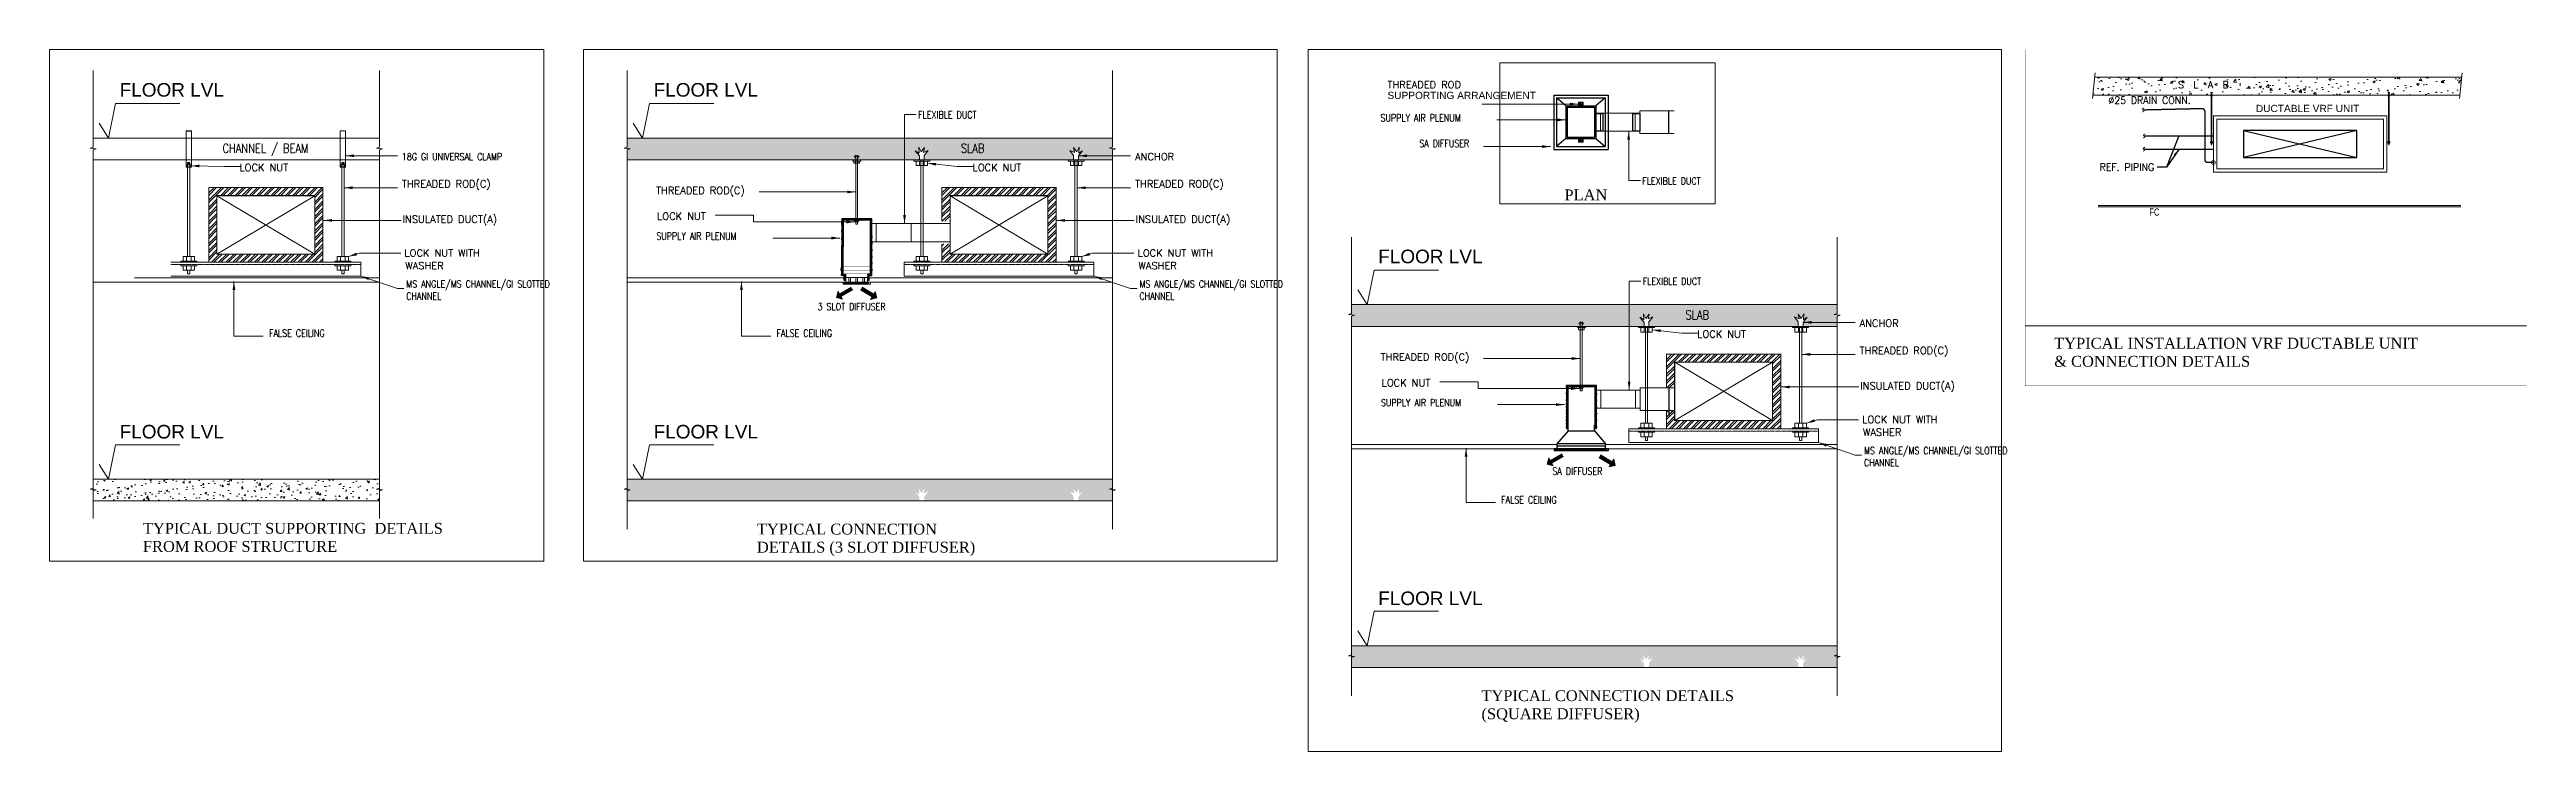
# Model space of a CAD drawing. Header units: millimetres. Extents: x -330573 to 5697, y 22061 to 198972.
# Drawn here: x -304575 to -253272, y 87928 to 102465 of the extents above; entities that cross this region are included whole.
import ezdxf
from ezdxf.enums import TextEntityAlignment as Align

# ---------------------------------------------------------------- set-up
doc = ezdxf.new("R2010")
doc.units = ezdxf.units.MM
doc.linetypes.add('HIDDEN', pattern=[0.375, 0.25, -0.125])
doc.linetypes.add('HIDDEN2', pattern=[0.1875, 0.125, -0.0625])
for name, color, linetype, lineweight in [('000-VOLTAS TITLE BLOCK', 8, 'Continuous', 0), ('01. VL-AC-SA', 8, 'Continuous', 0), ('1-GRILLE', 8, 'Continuous', 0), ('L-WALL', 8, 'Continuous', 0), ('VL DRAIN PIPE', 106, 'Continuous', 0), ('VL VRF CASSETTE UNIT', 200, 'Continuous', 0), ('VL-AC-DAMPERS', 5, 'Continuous', 18), ('VL-AC-FLEXIBLE DUCT', 4, 'ZIGZAG', 5), ('VL-AC-SA', 6, 'Continuous', 5), ('VL-AC-SAT', 72, 'Continuous', 25), ('VL-AC-STD', 7, 'Continuous', 5), ('VL-AC-VRF -DRAIN', 11, 'HIDDEN', 0), ('VL-AC-VRF EQUIPMENT', 5, 'Continuous', 5), ('VL-AV-C-VRF PIPE', 152, 'Continuous', 0), ('VL-TITLE BLOCK', 7, 'Continuous', 15), ('VOLTAS TITLE BLOCK', 7, 'Continuous', 0)]:
    doc.layers.add(name, color=color, linetype=linetype, lineweight=lineweight)
doc.styles.add('ARIAL', font='times.ttf')
doc.styles.add('ROMAND', font='romand.shx', dxfattribs={"width": 0.8})
doc.styles.add('ROMANS', font='romans.shx', dxfattribs={"height": 200})
doc.styles.get("Standard").update_dxf_attribs({"font": 'arial.ttf'})
doc.styles.add('VL-ROMANS', font='romans.shx', dxfattribs={"width": 0.8})
doc.linetypes.add('ZIGZAG', pattern='A,0.0001,-0.2,[131,ltypeshp.shx,S=0.2,R=0,X=-0.2,Y=0],-0.4,[131,ltypeshp.shx,S=0.2,R=180,X=0.2,Y=0],-0.2', length=0.8001)
doc.dimstyles.new('EDC-DIM', dxfattribs={"dimscale": 100, "dimtxt": 1.8, "dimasz": 1.75, "dimexe": 0.1, "dimexo": 0.1, "dimgap": 0.75, "dimtad": 1, "dimdec": 0, "dimrnd": 5, "dimzin": 0, "dimdsep": 46, "dimtxsty": 'ROMANS', "dimcen": 1, "dimdle": 50, "dimclrd": 20, "dimclre": 20, "dimclrt": 7, "dimazin": 0, "dimtfac": 1, "dimtdec": 0, "dimtmove": 0, "dimatfit": 3, "dimfxl": 1.5, "dimtolj": 1, "dimtzin": 0, "dimlwd": -1, "dimlwe": -1, "dimarcsym": 0})
doc.dimstyles.new('VOLTAS SECTION', dxfattribs={"dimscale": 100, "dimtxt": 1.5, "dimasz": 1.5, "dimexe": 0.5, "dimexo": 0.5, "dimgap": 0.5, "dimtad": 1, "dimdec": 0, "dimzin": 12, "dimdsep": 46, "dimtxsty": 'ROMANS', "dimcen": 10, "dimdle": 100, "dimclrd": 7, "dimclre": 7, "dimclrt": 7, "dimadec": 0, "dimazin": 0, "dimtfac": 1, "dimtdec": 0, "dimtmove": 1, "dimatfit": 3, "dimfxl": 0.18, "dimtolj": 1, "dimtzin": 0, "dimarcsym": 2})

msp = doc.modelspace()

# ---------------------------------------------------------------- texts
at = {"insert": (-276863, 101590.3), "char_height": 150, "width": 4755.747, "attachment_point": 1}
msp.add_mtext('SUPPORTING ARRANGEMENT', dxfattribs=at)
at = {"layer": 'L-WALL', "char_height": 281.25, "attachment_point": 1}
for insert in [(-303123.6, 101770.7), (-292063.3, 101770.7), (-277055.4, 98320.7), (-303123.6, 94691.3), (-292063.3, 94691.3), (-277055.4, 91241.1)]:
    msp.add_mtext_dynamic_manual_height_columns('FLOOR LVL', width=2955.063, gutter_width=1.34, heights=[0], dxfattribs=dict(at, insert=insert))
at = {"layer": 'VL-AC-STD', "style": 'VL-ROMANS', "width": 0.8}
for s, height, p in [('CHANNEL / BEAM', 187.497, (-300993.6, 100326.4)), ('SLAB', 187.5, (-285700.1, 100326.4)), ('SLAB', 187.5, (-270692.2, 96876.3))]:
    msp.add_text(s, height=height, dxfattribs=at).set_placement(p)
at = {"layer": 'VL-TITLE BLOCK', "attachment_point": 1, "style": 'ARIAL'}
for s, insert, char_height, width in [('PLAN', (-273197.1, 99567.6), 225, 4947.567), ('TYPICAL INSTALLATION VRF DUCTABLE UNIT & CONNECTION DETAILS', (-263053.3, 96495.7), 224.984, 7822.164), ('TYPICAL DUCT SUPPORTING  DETAILS FROM ROOF STRUCTURE', (-302640.6, 92662.3), 224.997, 6857.804), ('TYPICAL CONNECTION DETAILS (3 SLOT DIFFUSER)', (-289923.6, 92646.6), 224.997, 4947.496), ('TYPICAL CONNECTION DETAILS \\P(SQUARE DIFFUSER)', (-274915.7, 89196.5), 225, 4947.567)]:
    msp.add_mtext(s, dxfattribs=dict(at, insert=insert, char_height=char_height, width=width))
at = {"layer": 'VOLTAS TITLE BLOCK', "style": 'ROMAND'}
for s, p in [('THREADED ROD', (-276863, 101663)), ('LOCK NUT', (-300642.2, 99947.7)), ('LOCK NUT', (-285457, 99947.7)), ('ANCHOR', (-282092.2, 100172)), ('THREADED ROD(C)', (-297276.8, 99607.1)), ('THREADED ROD(C)', (-292012.8, 99471.9)), ('THREADED ROD(C)', (-282091.6, 99607.1)), ('INSULATED DUCT(A)', (-297265, 98875.1)), ('LOCK NUT', (-291992.5, 98937.3)), ('INSULATED DUCT(A)', (-282079.8, 98875.1)), ('LOCK NUT WITH', (-297224.8, 98177.3)), ('WASHER', (-297207.8, 97914.9)), ('LOCK NUT WITH', (-282039.6, 98177.3)), ('WASHER', (-282022.6, 97914.9)), ('LOCK NUT', (-270449, 96497.7)), ('ANCHOR', (-267084.2, 96722)), ('THREADED ROD(C)', (-277004.9, 96021.8)), ('THREADED ROD(C)', (-267083.6, 96157)), ('LOCK NUT', (-276984.6, 95487.3)), ('INSULATED DUCT(A)', (-267071.8, 95425.1)), ('LOCK NUT WITH', (-267031.6, 94727.3)), ('WASHER', (-267014.6, 94464.9))]:
    msp.add_text(s, height=150, dxfattribs=at).set_placement(p)
at = {"layer": 'VOLTAS TITLE BLOCK', "ltscale": 2, "style": 'ROMANS', "width": 0.95}
msp.add_text('S  L  A  B', height=150, dxfattribs=at).set_placement((-260488.1, 101663.2))
at = {"layer": 'VOLTAS TITLE BLOCK', "color": 7, "ltscale": 2, "style": 'ROMANS', "width": 0.95}
for s, p in [('%%C25 DRAIN CONN.', (-261078.9, 101414.7)), ('REF. PIPING', (-261547, 100028.9))]:
    msp.add_text(s, height=150, dxfattribs=at).set_placement(p, align=Align.MIDDLE_CENTER)
at = {"layer": 'VOLTAS TITLE BLOCK', "style": 'ROMAND', "width": 0.8}
for s, p in [('SA DIFFUSER', (-276204.8, 100444.7)), ('3 SLOT DIFFUSER', (-288667.9, 97065.5)), ('FALSE CEILING', (-300029, 96515.8)), ('FALSE CEILING', (-289517.5, 96515.8)), ('SA DIFFUSER', (-273446.8, 93656.5)), ('FALSE CEILING', (-274509.6, 93065.7))]:
    msp.add_text(s, height=150, dxfattribs=at).set_placement(p)
at = {"layer": 'VOLTAS TITLE BLOCK', "ltscale": 100, "width": 0.75}
msp.add_text('FC', height=150, dxfattribs=at).set_placement((-261083.7, 99024.2, 0))
at = {"layer": 'VOLTAS TITLE BLOCK', "char_height": 150, "attachment_point": 1, "style": 'ROMAND'}
for s, insert, width in [('FLEXIBLE DUCT  ', (-286585.1, 101189.3, 0), 4318.002), ('SUPPLY AIR PLENUM', (-277007.4, 101124.3), 2924.036), ('18G GI UNIVERSAL CLAMP ', (-297277.4, 100322), 2978.527), ('FLEXIBLE DUCT  ', (-271585.6, 99817.6, 0), 4318.064), ('SUPPLY AIR PLENUM', (-292006.9, 98676.7), 2923.994), ('MS ANGLE/MS CHANNEL/GI SLOTTED CHANNEL', (-297185.9, 97683.6), 3326.804), ('MS ANGLE/MS CHANNEL/GI SLOTTED CHANNEL', (-282000.7, 97683.6), 3326.804), ('FLEXIBLE DUCT  ', (-271577.1, 97739.3, 0), 4318.064), ('SUPPLY AIR PLENUM', (-276999, 95226.6), 2924.036), ('MS ANGLE/MS CHANNEL/GI SLOTTED CHANNEL', (-266992.7, 94233.6), 3326.851)]:
    msp.add_mtext(s, dxfattribs=dict(at, insert=insert, width=width))
at = {"layer": 'VOLTAS TITLE BLOCK', "color": 7, "insert": (-258876.1, 101320.2), "char_height": 150, "width": 2767.81, "attachment_point": 1}
msp.add_mtext('DUCTABLE VRF UNIT', dxfattribs=at)

# ---------------------------------------------------------------- blocks, each defined once
blk = doc.blocks.new('*U287')
for p, q in [((76, 812), (76, 862)), ((276, 812), (276, 862)), ((76, 428), (76, 378)), ((276, 428), (276, 378))]:
    blk.add_line(p, q)
at = {"linetype": 'ZIGZAG'}
for p, q in [((76, 812), (76, 428)), ((276, 812), (276, 428))]:
    blk.add_line(p, q, dxfattribs=at)
at = {"linetype": 'Continuous'}
for p, q in [((76, 812), (276, 812)), ((76, 428), (276, 428))]:
    blk.add_line(p, q, dxfattribs=at)
blk = doc.blocks.new('*U288')
at = {"const_width": 4}
blk.add_lwpolyline([(4, -100), (732, -87), (729, 113), (0, 100)], close=True, dxfattribs=at)
for points in [[(2, 0), (731, 13), (824, 15), (826, -65)], [(824, 15), (824, 39)], [(826, -65), (848, -64)]]:
    blk.add_lwpolyline(points, dxfattribs=at)
blk = doc.blocks.new('*U289')
for p, q in [((76, 812), (76, 862)), ((276, 812), (276, 862)), ((76, 428), (76, 378)), ((276, 428), (276, 378))]:
    blk.add_line(p, q)
at = {"linetype": 'ZIGZAG'}
for p, q in [((76, 812), (76, 428)), ((276, 812), (276, 428))]:
    blk.add_line(p, q, dxfattribs=at)
at = {"linetype": 'Continuous'}
for p, q in [((76, 812), (276, 812)), ((76, 428), (276, 428))]:
    blk.add_line(p, q, dxfattribs=at)
blk = doc.blocks.new('*U290')
for p, q in [((76, 812), (76, 862)), ((276, 812), (276, 862)), ((76, 428), (76, 378)), ((276, 428), (276, 378))]:
    blk.add_line(p, q)
at = {"linetype": 'ZIGZAG'}
for p, q in [((76, 812), (76, 428)), ((276, 812), (276, 428))]:
    blk.add_line(p, q, dxfattribs=at)
at = {"linetype": 'Continuous'}
for p, q in [((76, 812), (276, 812)), ((76, 428), (276, 428))]:
    blk.add_line(p, q, dxfattribs=at)

# ---------------------------------------------------------------- hatches: boundary and pattern name
at = {"layer": '01. VL-AC-SA'}
h = msp.add_hatch(dxfattribs=at)
h.set_pattern_fill('ANSI32', color=14, scale=281.245805, style=0)
h.set_pattern_definition([(45, (-7281772.1, 5935579.16), (-74.5765561, 74.5765561), []), (45, (-7281722.38, 5935579.16), (-74.5765561, 74.5765561), [])])
h.paths.add_polyline_path([(-301116.7, 98908), (-301278.4, 98908), (-301278.4, 98058.9), (-298911.8, 98058.9), (-298911.8, 99609.1), (-301278.4, 99609.1), (-301278.4, 98908), (-301107.9, 98908), (-301107.9, 99438.5), (-299082.4, 99438.5), (-299082.4, 98229.5), (-301107.9, 98229.5)])
h = msp.add_hatch(dxfattribs=at)
h.set_pattern_fill('ANSI32', color=14, scale=281.245805, style=0)
h.set_pattern_definition([(45, (-7266586.9, 5935579.16), (-74.5765561, 74.5765561), []), (45, (-7266537.18, 5935579.16), (-74.5765561, 74.5765561), [])])
h.paths.add_polyline_path([(-285931.5, 98439.2), (-286093.2, 98439.2), (-286093.2, 98058.9), (-283726.6, 98058.9), (-283726.6, 99609.1), (-286093.2, 99609.1), (-286093.2, 98908), (-285922.7, 98908), (-285922.7, 99438.5), (-283897.2, 99438.5), (-283897.2, 98229.5), (-285922.7, 98229.5)])
h = msp.add_hatch(dxfattribs=at)
h.set_pattern_fill('ANSI32', color=14, scale=281.249838, style=0)
h.set_pattern_definition([(45, (-7251679.05, 5932212.8), (-74.5776255, 74.5776255), []), (45, (-7251629.33, 5932212.8), (-74.5776255, 74.5776255), [])])
h.paths.add_polyline_path([(-270923.6, 94989.2), (-271085.3, 94989.2), (-271085.3, 94608.9), (-268718.6, 94608.9), (-268718.6, 96159.1), (-271085.3, 96159.1), (-271085.3, 95457.9), (-270914.7, 95457.9), (-270914.7, 95988.5), (-268889.2, 95988.5), (-268889.2, 94779.4), (-270914.7, 94779.4)])
at = {"layer": '1-GRILLE'}
h = msp.add_hatch(color=30, dxfattribs=at)
h.set_gradient(color1=(255, 127, 0), rotation=180, tint=1)
h.paths.add_polyline_path([(-288278.2, 97330.2), (-288243.5, 97457.7), (-288212.9, 97404.2), (-287969.6, 97543.5), (-287938, 97488.4), (-288181.3, 97349), (-288150.6, 97295.5)])
h = msp.add_hatch(color=30, dxfattribs=at)
h.set_gradient(color1=(255, 127, 0), rotation=180, tint=1)
h.paths.add_polyline_path([(-287441.5, 97322.3), (-287472.9, 97450.7), (-287504.9, 97398), (-287744.6, 97543.5), (-287777.6, 97489.2), (-287537.9, 97343.6), (-287569.9, 97290.9)])
h = msp.add_hatch(color=30, dxfattribs=at)
h.set_gradient(color1=(255, 127, 0), rotation=180, tint=1)
h.paths.add_polyline_path([(-273558.1, 93880.1), (-273523.4, 94007.6), (-273492.8, 93954.1), (-273249.5, 94093.5), (-273217.9, 94038.3), (-273461.2, 93898.9), (-273430.5, 93845.4)])
h = msp.add_hatch(color=30, dxfattribs=at)
h.set_gradient(color1=(255, 127, 0), rotation=180, tint=1)
h.paths.add_polyline_path([(-272146.5, 93850.8), (-272177.8, 93979.2), (-272209.9, 93926.5), (-272449.5, 94072.1), (-272482.5, 94017.7), (-272242.9, 93872.2), (-272274.9, 93819.5)])
at = {"layer": 'L-WALL'}
h = msp.add_hatch(dxfattribs=at)
h.set_pattern_fill('AR-CONC', color=256, scale=56.249161, style=0)
h.set_pattern_definition([(50, (-7266586.9, 5935038.14), (403.452836, -35.29755), [42.18687, -464.055579]), (355, (-7266586.9, 5935038.14), (-78.046461, 423.101765), [33.749497, -371.244463]), (100.4514, (-7266553.27, 5935035.2), (325.406674, 387.803959), [35.853322, -394.386556]), (46.1842, (-7266586.9, 5935150.64), (600.314137, -93.103057), [63.280306, -696.08337]), (96.6356, (-7266536.87, 5935142.9), (525.73993, 547.93313), [53.779985, -591.57974]), (351.1842, (-7266586.9, 5935150.64), (525.739503, 547.93354), [50.624245, -556.866695]), (21, (-7266530.65, 5935122.52), (335.755209, -226.469748), [42.18687, -464.055579]), (326, (-7266530.65, 5935122.5), (136.862833, 407.890817), [33.749497, -371.244463]), (71.4514, (-7266502.67, 5935103.65), (472.61818, 181.420699), [35.853322, -394.386556]), (37.5, (-7266586.9, 5935038.14), (6.8398166, 187.2500001), [0, -366.7445304, 0, -376.8693793, 0, -372.650692]), (7.5, (-7266586.9, 5935038.14), (147.974408, 221.853279), [0, -214.8717954, 0, -358.307156, 0, -142.029132]), (327.5, (-7266712.33, 5935038.14), (300.270642, -12.6869261), [0, -140.622903, 0, -438.7434566, 0, -582.1788174]), (317.5, (-7266768.58, 5935038.14), (328.037328, 56.308213), [0, -182.8097736, 0, -291.3706545, 0, -413.431334])])
h.paths.add_polyline_path([(-283363.6, 100180.3), (-283363.6, 100273.2), (-283443.9, 100376.4), (-283346.4, 100336.2), (-283366.5, 100433.7), (-283300.5, 100347.7), (-283248.9, 100442.3), (-283257.5, 100319), (-283177.2, 100370.6), (-283263.3, 100264.6), (-283263.3, 100180.3), (-282558, 100180.3), (-282558, 100390.3), (-282496.5, 100411.3), (-282558, 100418.2), (-282619.4, 100425.2), (-282558, 100446.2), (-282558, 100632.4), (-292613.9, 100632.4), (-292613.9, 100446.2), (-292675.3, 100425.2), (-292613.9, 100418.2), (-292552.5, 100411.3), (-292613.9, 100390.3), (-292613.9, 100180.3), (-286556.6, 100180.3), (-286556.6, 100264.6), (-286642.6, 100370.6), (-286562.3, 100319), (-286570.9, 100442.3), (-286519.3, 100347.7), (-286453.3, 100433.7), (-286473.4, 100336.2), (-286375.9, 100376.4), (-286456.2, 100273.2), (-286456.2, 100180.3)])
h = msp.add_hatch(dxfattribs=at)
h.set_pattern_fill('AR-CONC', color=256, scale=56.249968, style=0)
h.set_pattern_definition([(50, (-7251679.05, 5931671.78), (403.458621, -35.298056), [42.187476, -464.062234]), (355, (-7251679.05, 5931671.8), (-78.04758, 423.107832), [33.74998, -371.249787]), (100.4514, (-7251645.43, 5931668.84), (325.41134, 387.80952), [35.853836, -394.392212]), (46.1842, (-7251679.05, 5931784.3), (600.322745, -93.104392), [63.281214, -696.09335]), (96.6356, (-7251629, 5931776.5), (525.74747, 547.940988), [53.780756, -591.588223]), (351.1842, (-7251679.05, 5931784.3), (525.747042, 547.9414), [50.62497, -556.87468]), (21, (-7251622.8, 5931756.15), (335.760024, -226.472996), [42.187476, -464.062234]), (326, (-7251622.8, 5931756.15), (136.864796, 407.896666), [33.74998, -371.249787]), (71.4514, (-7251594.8, 5931737.3), (472.624957, 181.4233), [35.853836, -394.392212]), (37.5, (-7251679.05, 5931671.78), (6.8399147, 187.2526852), [0, -366.7497894, 0, -376.8747836, 0, -372.656036]), (7.5, (-7251679.05, 5931671.78), (147.97653, 221.8564605), [0, -214.8748766, 0, -358.312294, 0, -142.0311684]), (327.5, (-7251804.48, 5931671.78), (300.274948, -12.687108), [0, -140.624919, 0, -438.749748, 0, -582.1871657]), (317.5, (-7251860.73, 5931671.78), (328.042032, 56.30902), [0, -182.812395, 0, -291.374833, 0, -413.437263])])
h.paths.add_polyline_path([(-268355.6, 96730.3), (-268355.6, 96823.2), (-268435.9, 96926.3), (-268338.4, 96886.2), (-268358.5, 96983.7), (-268292.5, 96897.7), (-268240.9, 96992.3), (-268249.5, 96869), (-268169.2, 96920.6), (-268255.3, 96814.6), (-268255.3, 96730.3), (-267550, 96730.3), (-267550, 96940.3), (-267488.5, 96961.3), (-267550, 96968.2), (-267611.4, 96975.1), (-267550, 96996.1), (-267550, 97182.3), (-277606, 97182.3), (-277606, 96996.1), (-277667.4, 96975.1), (-277606, 96968.2), (-277544.6, 96961.3), (-277606, 96940.3), (-277606, 96730.3), (-271548.6, 96730.3), (-271548.6, 96814.6), (-271634.6, 96920.6), (-271554.4, 96869), (-271563, 96992.3), (-271511.4, 96897.7), (-271445.4, 96983.7), (-271465.5, 96886.2), (-271368, 96926.3), (-271448.3, 96823.2), (-271448.3, 96730.3)])
h = msp.add_hatch(dxfattribs=at)
h.set_pattern_fill('AR-CONC', color=256, scale=56.249161, style=0)
h.set_pattern_definition([(50, (-7281772.1, 5927973.77), (403.452836, -35.29755), [42.18687, -464.055579]), (355, (-7281772.1, 5927973.77), (-78.046461, 423.101765), [33.749497, -371.244463]), (100.4514, (-7281738.48, 5927970.83), (325.406674, 387.803959), [35.853322, -394.386556]), (46.1842, (-7281772.1, 5928086.27), (600.314137, -93.103057), [63.280306, -696.08337]), (96.6356, (-7281722.1, 5928078.5), (525.73993, 547.93313), [53.779985, -591.57974]), (351.1842, (-7281772.1, 5928086.27), (525.739503, 547.93354), [50.624245, -556.866695]), (21, (-7281715.85, 5928058.14), (335.755209, -226.469748), [42.18687, -464.055579]), (326, (-7281715.85, 5928058.14), (136.862833, 407.890817), [33.749497, -371.244463]), (71.4514, (-7281687.87, 5928039.27), (472.61818, 181.420699), [35.853322, -394.386556]), (37.5, (-7281772.1, 5927973.77), (6.8398166, 187.2500001), [0, -366.7445304, 0, -376.8693793, 0, -372.650692]), (7.5, (-7281772.1, 5927973.77), (147.974408, 221.853279), [0, -214.8717954, 0, -358.307156, 0, -142.029132]), (327.5, (-7281897.53, 5927973.77), (300.270642, -12.6869261), [0, -140.622903, 0, -438.7434566, 0, -582.1788174]), (317.5, (-7281953.78, 5927973.77), (328.037328, 56.308213), [0, -182.8097736, 0, -291.3706545, 0, -413.431334])])
h.paths.add_polyline_path([(-303674.1, 93568), (-303674.1, 93115.9), (-301741.8, 93115.9), (-301741.8, 93200.2), (-301827.8, 93306.3), (-301747.5, 93254.7), (-301756.1, 93377.9), (-301704.5, 93283.3), (-301638.5, 93369.3), (-301658.6, 93271.9), (-301561.1, 93312), (-301641.4, 93208.8), (-301641.4, 93115.9), (-298548.8, 93115.9), (-298548.8, 93208.8), (-298629.1, 93312), (-298531.6, 93271.9), (-298551.7, 93369.3), (-298485.7, 93283.3), (-298434.1, 93377.9), (-298442.7, 93254.7), (-298362.4, 93306.3), (-298448.5, 93200.2), (-298448.5, 93115.9), (-297743.2, 93115.9), (-297743.2, 93325.9), (-297681.7, 93346.9), (-297743.2, 93353.8), (-297804.6, 93360.8), (-297743.2, 93381.8), (-297743.2, 93568)])
h = msp.add_hatch(dxfattribs=at)
h.set_pattern_fill('AR-CONC', color=256, scale=56.249161, style=0)
h.set_pattern_definition([(50, (-7266586.9, 5927973.77), (403.452836, -35.29755), [42.18687, -464.055579]), (355, (-7266586.9, 5927973.77), (-78.046461, 423.101765), [33.749497, -371.244463]), (100.4514, (-7266553.27, 5927970.83), (325.406674, 387.803959), [35.853322, -394.386556]), (46.1842, (-7266586.9, 5928086.27), (600.314137, -93.103057), [63.280306, -696.08337]), (96.6356, (-7266536.87, 5928078.5), (525.73993, 547.93313), [53.779985, -591.57974]), (351.1842, (-7266586.9, 5928086.27), (525.739503, 547.93354), [50.624245, -556.866695]), (21, (-7266530.65, 5928058.14), (335.755209, -226.469748), [42.18687, -464.055579]), (326, (-7266530.65, 5928058.14), (136.862833, 407.890817), [33.749497, -371.244463]), (71.4514, (-7266502.67, 5928039.27), (472.61818, 181.420699), [35.853322, -394.386556]), (37.5, (-7266586.9, 5927973.77), (6.8398166, 187.2500001), [0, -366.7445304, 0, -376.8693793, 0, -372.650692]), (7.5, (-7266586.9, 5927973.77), (147.974408, 221.853279), [0, -214.8717954, 0, -358.307156, 0, -142.029132]), (327.5, (-7266712.33, 5927973.77), (300.270642, -12.6869261), [0, -140.622903, 0, -438.7434566, 0, -582.1788174]), (317.5, (-7266768.58, 5927973.77), (328.037328, 56.308213), [0, -182.8097736, 0, -291.3706545, 0, -413.431334])])
h.paths.add_polyline_path([(-283443.9, 93312), (-283346.4, 93271.9), (-283366.5, 93369.3), (-283300.5, 93283.3), (-283248.9, 93377.9), (-283257.5, 93254.7), (-283177.2, 93306.3), (-283263.3, 93200.2), (-283263.3, 93115.9), (-282558, 93115.9), (-282558, 93325.9), (-282496.5, 93346.9), (-282558, 93353.8), (-282619.4, 93360.8), (-282558, 93381.8), (-282558, 93568), (-292613.9, 93568), (-292613.9, 93381.8), (-292675.3, 93360.8), (-292613.9, 93353.8), (-292552.5, 93346.9), (-292613.9, 93325.9), (-292613.9, 93115.9), (-286556.6, 93115.9), (-286556.6, 93200.2), (-286642.6, 93306.3), (-286562.3, 93254.7), (-286570.9, 93377.9), (-286519.3, 93283.3), (-286453.3, 93369.3), (-286473.4, 93271.9), (-286375.9, 93312), (-286456.2, 93208.8), (-286456.2, 93115.9), (-283363.6, 93115.9), (-283363.6, 93208.8)])
h = msp.add_hatch(dxfattribs=at)
h.set_pattern_fill('AR-CONC', color=256, scale=56.249968, style=0)
h.set_pattern_definition([(50, (-7251679.05, 5924607.3), (403.458621, -35.298056), [42.187476, -464.062234]), (355, (-7251679.05, 5924607.3), (-78.04758, 423.107832), [33.74998, -371.249787]), (100.4514, (-7251645.43, 5924604.36), (325.41134, 387.80952), [35.853836, -394.392212]), (46.1842, (-7251679.05, 5924719.8), (600.322745, -93.104392), [63.281214, -696.09335]), (96.6356, (-7251629, 5924712.04), (525.74747, 547.940988), [53.780756, -591.588223]), (351.1842, (-7251679.05, 5924719.8), (525.747042, 547.9414), [50.62497, -556.87468]), (21, (-7251622.8, 5924691.68), (335.760024, -226.472996), [42.187476, -464.062234]), (326, (-7251622.8, 5924691.68), (136.864796, 407.896666), [33.74998, -371.249787]), (71.4514, (-7251594.8, 5924672.8), (472.624957, 181.4233), [35.853836, -394.392212]), (37.5, (-7251679.05, 5924607.3), (6.8399147, 187.2526852), [0, -366.7497894, 0, -376.8747836, 0, -372.656036]), (7.5, (-7251679.05, 5924607.3), (147.97653, 221.8564605), [0, -214.8748766, 0, -358.312294, 0, -142.0311684]), (327.5, (-7251804.48, 5924607.3), (300.274948, -12.687108), [0, -140.624919, 0, -438.749748, 0, -582.1871657]), (317.5, (-7251860.73, 5924607.3), (328.042032, 56.30902), [0, -182.812395, 0, -291.374833, 0, -413.437263])])
h.paths.add_polyline_path([(-268435.9, 89861.9), (-268338.4, 89821.7), (-268358.5, 89919.2), (-268292.5, 89833.2), (-268240.9, 89927.8), (-268249.5, 89804.5), (-268169.2, 89856.1), (-268255.3, 89750.1), (-268255.3, 89665.8), (-267550, 89665.8), (-267550, 89875.8), (-267488.5, 89896.8), (-267550, 89903.7), (-267611.4, 89910.6), (-267550, 89931.6), (-267550, 90117.8), (-277606, 90117.8), (-277606, 89931.6), (-277667.4, 89910.6), (-277606, 89903.7), (-277544.6, 89896.8), (-277606, 89875.8), (-277606, 89665.8), (-271548.6, 89665.8), (-271548.6, 89750.1), (-271634.6, 89856.1), (-271554.4, 89804.5), (-271563, 89927.8), (-271511.4, 89833.2), (-271445.4, 89919.2), (-271465.5, 89821.7), (-271368, 89861.9), (-271448.3, 89758.7), (-271448.3, 89665.8), (-268355.6, 89665.8), (-268355.6, 89758.7)])
at = {"layer": 'VL-AC-SA', "lineweight": -3}
h = msp.add_hatch(dxfattribs=at)
h.set_pattern_fill('ANSI37', color=14, scale=0.749989, style=0)
h.set_pattern_definition([(45, (-289135.0277, 139388.3986), (-1.68377291, 1.68377291), []), (135, (-289135.0277, 139388.3986), (-1.68377291, -1.68377291), [])])
h.paths.add_polyline_path([(-287544.1, 98958.1), (-287840.5, 98958.6), (-287840.5, 98930.5), (-287572.6, 98930.5), (-287572.6, 97814.9), (-287544.1, 97814.9)])
h.paths.add_polyline_path([(-287878, 98958.6), (-288166.5, 98959), (-288170, 97814.9), (-288141.5, 97814.9), (-288138, 98930.5), (-287878, 98930.5)])
h = msp.add_hatch(dxfattribs=at)
h.set_pattern_fill('ANSI37', color=14, scale=0.74998881, style=0)
h.paths.add_polyline_path([(-288085.8, 97814.9), (-288141.5, 97814.9), (-288170, 97814.9), (-288170, 97786.4), (-288114.3, 97786.4), (-288114.3, 97737.7), (-288085.8, 97737.7)])
h.paths.add_polyline_path([(-288085.8, 97737.7), (-288114.3, 97737.7), (-288114.3, 97687.4), (-288085.8, 97687.4)])
h = msp.add_hatch(dxfattribs=at)
h.set_pattern_fill('ANSI37', color=14, scale=0.74998881, style=0)
h.paths.add_polyline_path([(-287544.1, 97814.9), (-287572.6, 97814.9), (-287628.3, 97814.9), (-287628.3, 97737.7), (-287599.8, 97737.7), (-287599.8, 97786.4), (-287544.1, 97786.4)])
h.paths.add_polyline_path([(-287599.8, 97737.7), (-287628.3, 97737.7), (-287628.3, 97687.4), (-287599.8, 97687.4)])
h = msp.add_hatch(dxfattribs=at)
h.set_pattern_fill('ANSI37', color=14, scale=0.75, style=0)
h.set_pattern_definition([(45, (-478403.7725, 78866.4219), (-1.683797056, 1.683797056), []), (135, (-478403.7725, 78866.4219), (-1.683797056, -1.683797056), [])])
h.paths.add_polyline_path([(-272536.2, 95508.1), (-272832.6, 95508.5), (-272832.6, 95480.5), (-272564.7, 95480.5), (-272564.7, 94614.8), (-272536.2, 94614.8)])
h.paths.add_polyline_path([(-272870.1, 95508.6), (-273158.6, 95509), (-273158.6, 94615.8), (-273130.1, 94615.8), (-273130.1, 95480.5), (-272870.1, 95480.5)])
at = {"layer": 'VOLTAS TITLE BLOCK', "ltscale": 100}
h = msp.add_hatch(dxfattribs=at)
h.set_pattern_fill('AR-CONC', color=8, scale=2.499164, style=0)
h.set_pattern_definition([(50, (-2234017.7, -2023691.2), (455.309324, -39.834385), [47.60907, -523.69977]), (355, (-2234017.7, -2023691.2), (-88.07759, 477.48184), [38.087256, -418.959814]), (100.451, (-2233979.75, -2023694.5), (367.233376, 437.64528), [40.46146, -445.076075]), (46.1842, (-2234017.7, -2023564.24), (677.47092, -105.07066), [71.4136, -785.54965]), (96.6356, (-2233961.24, -2023573), (593.31206, 618.35698), [60.6922, -667.61411]), (351.184, (-2234017.7, -2023564.24), (593.31299, 618.35589), [57.13088, -628.43972]), (21, (-2233954.2, -2023595.98), (378.910414, -255.57828), [47.60907, -523.69977]), (326, (-2233954.2, -2023596), (154.45339, 460.31589), [38.087256, -418.959814]), (71.4514, (-2233922.64, -2023617.28), (533.36276, 204.73864), [40.46146, -445.076075]), (37.5, (-2234017.7, -2023691.2), (7.718925, 211.316889), [0, -413.881513, 0, -425.30769, 0, -420.546783]), (7.5, (-2234017.7, -2023691.2), (166.99328, 250.367663), [0, -242.488862, 0, -404.3597, 0, -160.283868]), (327.5, (-2234159.25, -2023691.2), (338.863103, -14.317069), [0, -158.6969, 0, -495.134325, 0, -657.005163]), (317.5, (-2234222.73, -2023691.2), (370.199083, 63.544965), [0, -206.30597, 0, -328.819975, 0, -466.568884])])
h.paths.add_polyline_path([(-254611.5, 101893.6), (-262216, 101893.6), (-262255.7, 101518.7), (-254651.2, 101518.7)])
h.paths.add_polyline_path([(-260528.5, 101586), (-259065.5, 101586), (-259065.5, 101820.3), (-260528.5, 101820.3)], flags=24)

# ---------------------------------------------------------------- linework, layer by layer
at = {"color": 14}
for p, q in [((-256783, 100785), (-259130.9, 100232.6)), ((-259130.9, 100785), (-256783, 100232.6))]:
    msp.add_line(p, q, dxfattribs=at)
msp.add_lwpolyline([(-259130.9, 100232.6), (-256783, 100232.6), (-256783, 100785), (-259130.9, 100785)], close=True, dxfattribs=at)
at = {"layer": '000-VOLTAS TITLE BLOCK', "color": 7}
for points in [[(-304575.4, 102462.9), (-294335.1, 102462.9), (-294335.1, 91868.3), (-304575.4, 91868.3)], [(-293515.1, 102462.9), (-279149.9, 102462.9), (-279149.9, 91868.3), (-293515.1, 91868.3)], [(-278507.3, 102462.9), (-264141.9, 102462.9), (-264141.9, 87928.2), (-278507.3, 87928.2)]]:
    msp.add_lwpolyline(points, close=True, dxfattribs=at)
at = {"layer": '01. VL-AC-SA', "color": 14}
msp.add_lwpolyline([(-301278.4, 98058.9, 21.3, 21.3, 0), (-301278.4, 99609.1, 0, 0, 0)], format="xyseb", dxfattribs=at)
at = {"layer": '01. VL-AC-SA', "color": 14, "const_width": 21.3}
for points in [[(-301278.4, 99609.1), (-298911.8, 99609.1), (-298911.8, 98058.9)], [(-286093.2, 98908), (-286093.2, 99609.1), (-283726.6, 99609.1), (-283726.6, 98058.9)], [(-286093.2, 98058.9), (-286093.2, 98439.2)], [(-271085.3, 95457.9), (-271085.3, 96159.1), (-268718.6, 96159.1), (-268718.6, 94608.9)], [(-271085.3, 94608.9), (-271085.3, 94989.2)]]:
    msp.add_lwpolyline(points, dxfattribs=at)
at = {"layer": '1-GRILLE', "color": 0, "linetype": 'Continuous'}
for p, q in [((-288212.9, 97404.2), (-287969.6, 97543.5)), ((-287938, 97488.4), (-288181.3, 97349)), ((-287777.6, 97489.2), (-287537.9, 97343.6)), ((-287504.9, 97398), (-287744.6, 97543.5)), ((-288278.2, 97330.2), (-288243.5, 97457.7)), ((-288150.6, 97295.5), (-288278.2, 97330.2)), ((-288243.5, 97457.7), (-288212.9, 97404.2)), ((-288181.3, 97349), (-288150.6, 97295.5)), ((-287537.9, 97343.6), (-287569.9, 97290.9)), ((-287569.9, 97290.9), (-287441.5, 97322.3)), ((-287472.9, 97450.7), (-287504.9, 97398)), ((-287441.5, 97322.3), (-287472.9, 97450.7)), ((-273558.1, 93880.1), (-273523.4, 94007.6)), ((-273523.4, 94007.6), (-273492.8, 93954.1)), ((-273492.8, 93954.1), (-273249.5, 94093.5)), ((-273217.9, 94038.3), (-273461.2, 93898.9)), ((-273461.2, 93898.9), (-273430.5, 93845.4)), ((-272482.5, 94017.7), (-272242.9, 93872.2)), ((-272209.9, 93926.5), (-272449.5, 94072.1)), ((-272177.8, 93979.2), (-272209.9, 93926.5)), ((-272146.5, 93850.8), (-272177.8, 93979.2)), ((-273430.5, 93845.4), (-273558.1, 93880.1)), ((-272242.9, 93872.2), (-272274.9, 93819.5)), ((-272274.9, 93819.5), (-272146.5, 93850.8))]:
    msp.add_line(p, q, dxfattribs=at)
at = {"layer": 'L-WALL'}
for p, q in [((-303354.9, 100632.4), (-303209, 101346.2)), ((-303209, 101346.2), (-301875.6, 101346.2)), ((-292294.6, 100632.4), (-292148.7, 101346.2)), ((-292148.7, 101346.2), (-290815.3, 101346.2)), ((-303674.1, 100632.4), (-297743.2, 100632.4)), ((-303546.1, 100938.9), (-303354.9, 100632.4)), ((-292613.9, 100632.4), (-282558, 100632.4)), ((-292485.8, 100938.9), (-292294.6, 100632.4)), ((-303674.1, 100180.3), (-297743.2, 100180.3)), ((-292613.9, 100180.3), (-282558, 100180.3)), ((-277478, 97488.9), (-277286.8, 97182.3)), ((-277286.8, 97182.3), (-277140.8, 97896.2)), ((-277140.8, 97896.2), (-275807.5, 97896.2)), ((-277606, 97182.3), (-267550, 97182.3)), ((-277606, 96730.3), (-267550, 96730.3)), ((-303354.9, 93568), (-303209, 94281.8)), ((-303209, 94281.8), (-301875.6, 94281.8)), ((-292294.6, 93568), (-292148.7, 94281.8)), ((-292148.7, 94281.8), (-290815.3, 94281.8)), ((-303674.1, 93568), (-297743.2, 93568)), ((-303546.1, 93874.5), (-303354.9, 93568)), ((-292613.9, 93568), (-282558, 93568)), ((-292485.8, 93874.5), (-292294.6, 93568)), ((-303674.1, 93115.9), (-297743.2, 93115.9)), ((-292613.9, 93115.9), (-282558, 93115.9)), ((-277286.8, 90117.8), (-277140.8, 90831.7)), ((-277140.8, 90831.7), (-275807.5, 90831.7)), ((-277478, 90424.4), (-277286.8, 90117.8)), ((-277606, 90117.8), (-267550, 90117.8)), ((-277606, 89665.8), (-267550, 89665.8))]:
    msp.add_line(p, q, dxfattribs=at)
at = {"layer": 'L-WALL', "color": 4}
for p, q in [((-303674.1, 97644), (-297743.2, 97644)), ((-302817.3, 97737.7), (-297743.2, 97737.7)), ((-292613.9, 97737.7), (-288082.1, 97737.7)), ((-292613.9, 97644), (-282558, 97644)), ((-287632.1, 97737.7), (-282558, 97737.7)), ((-277606, 94287.6), (-273352.7, 94287.6)), ((-277606, 94193.9), (-267550, 94193.9)), ((-272344.5, 94287.6), (-267550, 94287.6))]:
    msp.add_line(p, q, dxfattribs=at)
at = {"layer": 'L-WALL'}
msp.add_lwpolyline([(-274539.4, 102190.4), (-270075, 102190.4), (-270075, 99269.8), (-274539.4, 99269.8)], close=True, dxfattribs=at)
for points in [[(-303674.1, 102028.3), (-303674.1, 100446.2), (-303735.5, 100425.2), (-303612.7, 100411.3), (-303674.1, 100390.3), (-303674.1, 92750.1)], [(-297743.2, 102028.3), (-297743.2, 100446.2), (-297804.6, 100425.2), (-297681.7, 100411.3), (-297743.2, 100390.3), (-297743.2, 92750.1)], [(-292613.9, 102028.3), (-292613.9, 100446.2), (-292675.3, 100425.2), (-292552.5, 100411.3), (-292613.9, 100390.3), (-292613.9, 92531.2)], [(-282558, 102028.3), (-282558, 100446.2), (-282619.4, 100425.2), (-282496.5, 100411.3), (-282558, 100390.3), (-282558, 92531.2)], [(-277606, 98578.3), (-277606, 96996.1), (-277667.4, 96975.1), (-277544.6, 96961.3), (-277606, 96940.3), (-277606, 89081)], [(-267550, 98578.3), (-267550, 96996.1), (-267611.4, 96975.1), (-267488.5, 96961.3), (-267550, 96940.3), (-267550, 89081)], [(-303674.1, 93381.8), (-303735.5, 93360.8), (-303612.7, 93346.9), (-303674.1, 93325.9)], [(-297743.2, 93381.8), (-297804.6, 93360.8), (-297681.7, 93346.9), (-297743.2, 93325.9)], [(-292613.9, 93381.8), (-292675.3, 93360.8), (-292552.5, 93346.9), (-292613.9, 93325.9)], [(-282558, 93381.8), (-282619.4, 93360.8), (-282496.5, 93346.9), (-282558, 93325.9)], [(-277606, 89931.6), (-277667.4, 89910.6), (-277544.6, 89896.8), (-277606, 89875.8)], [(-267550, 89931.6), (-267611.4, 89910.6), (-267488.5, 89896.8), (-267550, 89875.8)]]:
    msp.add_lwpolyline(points, dxfattribs=at)
at = {"layer": 'VL DRAIN PIPE', "ltscale": 150}
msp.add_circle((-259757.6, 100125.9), 40, dxfattribs=at)
at = {"layer": 'VL VRF CASSETTE UNIT', "linetype": 'Continuous', "const_width": 25}
for points in [[(-259823.6, 100553.2), (-259752.4, 100553.2)], [(-256090.3, 100553.2), (-256161.5, 100553.2)]]:
    msp.add_lwpolyline(points, dxfattribs=at)
at = {"layer": 'VL-AC-SA', "lineweight": -3}
for p, q in [((-273167, 101299.7), (-273167, 100620.3)), ((-273167, 101299.7), (-272544.6, 101299.7)), ((-273138.5, 101271.2), (-272573.1, 101271.2)), ((-273138.5, 101271.2), (-273138.5, 100648.8)), ((-272573.1, 101271.2), (-272573.1, 100648.8)), ((-272544.6, 101299.7), (-272544.6, 100620.3)), ((-271041.2, 101194.7), (-271041.1, 100725.9)), ((-273167, 100620.3), (-272544.6, 100620.3)), ((-273138.5, 100648.8), (-272573.1, 100648.8)), ((-288166.5, 98959), (-288170, 97814.9)), ((-287544.1, 98958.1), (-288166.5, 98959)), ((-288138, 98930.5), (-288141.5, 97814.9)), ((-287572.6, 98930.5), (-288138, 98930.5)), ((-287572.6, 97814.9), (-287572.6, 98929.6)), ((-287544.1, 97814.9), (-287544.1, 98958.1)), ((-301278.5, 98288.6), (-301278.5, 98288.6)), ((-286093.3, 98288.6), (-286093.3, 98288.6)), ((-288170, 97814.9), (-288141.5, 97814.9)), ((-287544.1, 97814.9), (-287572.6, 97814.9)), ((-272536.2, 95508.1), (-273158.6, 95509)), ((-273158.6, 95509), (-273158.6, 94615.8)), ((-272564.7, 95480.5), (-273130.1, 95480.5)), ((-273130.1, 95480.5), (-273130.1, 94615.8)), ((-272564.7, 94614.8), (-272564.7, 95479.6)), ((-272536.2, 94614.8), (-272536.2, 95508.1)), ((-271032.7, 95457.9), (-271032.6, 94884.5)), ((-273158.6, 94615.8), (-273130.1, 94615.8)), ((-272536.2, 94614.8), (-272564.7, 94614.8)), ((-271085.3, 94838.6), (-271085.3, 94838.6))]:
    msp.add_line(p, q, dxfattribs=at)
at = {"layer": 'VL-AC-SA', "lineweight": -3, "elevation": 0}
msp.add_lwpolyline([(-272544.6, 101143.8), (-272403.7, 101143.8), (-272403.6, 100776.3), (-272544.6, 100776.3)], close=True, dxfattribs=at)
at = {"layer": 'VL-AC-SA', "lineweight": -3}
msp.add_lwpolyline([(-271778.1, 101143.9), (-271637.2, 101143.9), (-271637.1, 100776.4), (-271778, 100776.4)], close=True, dxfattribs=at)
for points in [[(-288141.5, 97814.9), (-288085.8, 97814.9), (-288085.8, 97687.4), (-288114.3, 97687.4), (-288114.3, 97786.4), (-288170, 97786.4), (-288170, 97814.9)], [(-287572.6, 97814.9), (-287628.3, 97814.9), (-287628.3, 97687.4), (-287599.8, 97687.4), (-287599.8, 97786.4), (-287544.1, 97786.4), (-287544.1, 97814.9)]]:
    msp.add_lwpolyline(points, dxfattribs=at)
at = {"layer": 'VL-AC-SAT'}
for p, q in [((-273419.5, 101522.5), (-273419.5, 100397.5)), ((-273419.5, 101522.5), (-272294.5, 101522.5)), ((-273361.1, 101464.1), (-273361.1, 100456)), ((-273361.1, 101464.1), (-272352.9, 101464.1)), ((-273167, 101299.7), (-273361.1, 101464.1)), ((-272352.9, 101464.1), (-272544.6, 101299.7)), ((-272352.9, 101464.1), (-272352.9, 100456)), ((-272294.5, 101522.5), (-272294.5, 100397.5)), ((-273167, 100620.3), (-273361.1, 100456)), ((-272544.6, 100620.3), (-272352.9, 100456)), ((-273419.5, 100397.5), (-272294.5, 100397.5)), ((-273361.1, 100456), (-272352.9, 100456)), ((-273123.1, 94568.9), (-273352.7, 94296.1)), ((-273123.1, 94568.9), (-272575.2, 94568.9)), ((-273122, 94568.9), (-273122, 94685.4)), ((-273122, 94568.9), (-273122, 94638.5)), ((-272575.2, 94568.9), (-272575.2, 94685.4)), ((-272575.2, 94568.9), (-272344.5, 94296.1)), ((-273388.2, 94179.3), (-273388.2, 94193.9)), ((-272325.8, 94179.3), (-273388.2, 94179.3)), ((-272325.8, 94179.3), (-272325.8, 94193.9))]:
    msp.add_line(p, q, dxfattribs=at)
at = {"layer": 'VL-AC-SAT', "lineweight": 0}
for p, q in [((-288117.6, 97629.4), (-288117.6, 97644)), ((-287613.4, 97629.4), (-288117.6, 97629.4)), ((-287613.4, 97629.4), (-287613.4, 97644))]:
    msp.add_line(p, q, dxfattribs=at)
for points in [[(-287573.6, 97644), (-288140.5, 97644), (-288140.5, 97608.9), (-287573.6, 97608.9)], [(-287632.1, 97746.2), (-288082.1, 97746.2), (-288082.1, 97629.4), (-287632.1, 97629.4)], [(-288021, 97631.5), (-287983.5, 97631.5), (-287983.5, 97744), (-288021, 97744)], [(-287875.8, 97631.5), (-287838.3, 97631.5), (-287838.3, 97744), (-287875.8, 97744)], [(-287693.1, 97631.5), (-287730.6, 97631.5), (-287730.6, 97744), (-287693.1, 97744)]]:
    msp.add_lwpolyline(points, close=True, dxfattribs=at)
at = {"layer": 'VL-AC-SAT'}
for points in [[(-272286.1, 94193.9), (-273411.1, 94193.9), (-273411.1, 94158.8), (-272286.1, 94158.8)], [(-272344.5, 94296.1), (-273352.7, 94296.1), (-273352.7, 94179.3), (-272344.5, 94179.3)]]:
    msp.add_lwpolyline(points, close=True, dxfattribs=at)
msp.add_lwpolyline([(-272344.5, 94193.9), (-272344.5, 94252.3), (-273352.7, 94252.3), (-273352.7, 94193.9)], dxfattribs=at)
at = {"layer": 'VL-AC-STD', "color": 1}
for p, q in [((-272910.1, 101372.1), (-272910.1, 101299.7)), ((-272910.1, 101372.1), (-272808.8, 101372.1)), ((-272910.1, 101335.9), (-272808.8, 101335.9)), ((-272895.6, 101372.1), (-272895.6, 101299.7)), ((-272859.8, 101372.1), (-272859.8, 101299.7)), ((-272823.2, 101372.1), (-272823.2, 101299.7)), ((-272808.8, 101372.1), (-272808.8, 101299.7)), ((-272910.1, 100620.3), (-272910.1, 100547.9)), ((-272910.1, 100584.1), (-272808.8, 100584.1)), ((-272895.6, 100620.3), (-272895.6, 100547.9)), ((-272859.8, 100620.3), (-272859.8, 100547.9)), ((-272823.2, 100620.3), (-272823.2, 100547.9)), ((-272808.8, 100620.3), (-272808.8, 100547.9)), ((-287938, 100180.3), (-287938, 100156.6)), ((-287772.3, 100156.6), (-287938, 100156.6)), ((-287914.3, 100156.6), (-287914.3, 100109.3)), ((-287796, 100109.3), (-287914.3, 100109.3)), ((-287908, 100256.1), (-287878, 100217.5)), ((-287871.6, 100241.1), (-287908, 100256.1)), ((-287879.1, 100277.5), (-287871.6, 100241.1)), ((-287854.5, 100245.4), (-287879.1, 100277.5)), ((-287879, 100156.6), (-287879, 100109.3)), ((-287835.2, 100280.7), (-287854.5, 100245.4)), ((-287840.5, 100214.3), (-287808.4, 100253.9)), ((-287838.4, 100234.7), (-287835.2, 100280.7)), ((-287808.4, 100253.9), (-287838.4, 100234.7)), ((-287831.2, 100156.6), (-287831.2, 100109.3)), ((-287796, 100156.6), (-287796, 100109.3)), ((-287772.3, 100180.3), (-287772.3, 100156.6)), ((-286672.3, 100180.3), (-286672.3, 100156.6)), ((-286672.3, 100156.6), (-286341, 100156.6)), ((-286556.6, 100264.6), (-286642.6, 100370.6)), ((-286642.6, 100370.6), (-286562.3, 100319)), ((-286625, 100156.6), (-286625, 100062)), ((-286625, 100062), (-286388.3, 100062)), ((-286562.3, 100319), (-286570.9, 100442.3)), ((-286570.9, 100442.3), (-286519.3, 100347.7)), ((-286556.6, 100264.6), (-286556.6, 100180.3)), ((-286554.5, 100156.6), (-286554.5, 100062)), ((-286519.3, 100347.7), (-286453.3, 100433.7)), ((-286453.3, 100433.7), (-286473.4, 100336.2)), ((-286473.4, 100336.2), (-286375.9, 100376.4)), ((-286458.8, 100156.6), (-286458.8, 100062)), ((-286375.9, 100376.4), (-286456.2, 100273.2)), ((-286456.2, 100273.2), (-286456.2, 100180.3)), ((-286388.3, 100156.6), (-286388.3, 100062)), ((-286341, 100180.3), (-286341, 100156.6)), ((-283478.8, 100180.3), (-283478.8, 100156.6)), ((-283147.5, 100156.6), (-283478.8, 100156.6)), ((-283346.4, 100336.2), (-283443.9, 100376.4)), ((-283443.9, 100376.4), (-283363.6, 100273.2)), ((-283431.5, 100156.6), (-283431.5, 100062)), ((-283194.8, 100062), (-283431.5, 100062)), ((-283366.5, 100433.7), (-283346.4, 100336.2)), ((-283300.5, 100347.7), (-283366.5, 100433.7)), ((-283363.6, 100273.2), (-283363.6, 100180.3)), ((-283361, 100156.6), (-283361, 100062)), ((-283248.9, 100442.3), (-283300.5, 100347.7)), ((-283265.4, 100156.6), (-283265.4, 100062)), ((-283263.3, 100264.6), (-283177.2, 100370.6)), ((-283263.3, 100264.6), (-283263.3, 100180.3)), ((-283257.5, 100319), (-283248.9, 100442.3)), ((-283177.2, 100370.6), (-283257.5, 100319)), ((-283194.8, 100156.6), (-283194.8, 100062)), ((-283147.5, 100180.3), (-283147.5, 100156.6)), ((-272910.1, 100547.9), (-272808.8, 100547.9)), ((-287909.6, 98930.5), (-287909.6, 98923.3)), ((-287808.2, 98923.3), (-287909.6, 98923.3)), ((-287895.1, 98923.3), (-287895.1, 98894.3)), ((-287822.7, 98894.3), (-287895.1, 98894.3)), ((-287873.5, 98923.3), (-287873.5, 98894.3)), ((-287844.3, 98923.3), (-287844.3, 98894.3)), ((-287822.7, 98923.3), (-287822.7, 98894.3)), ((-287808.2, 98930.5), (-287808.2, 98923.3)), ((-302059.8, 98058.9), (-298130.4, 98058.9)), ((-301857.5, 98082.6), (-301526.2, 98082.6)), ((-301857.5, 98082.6), (-301857.5, 98058.9)), ((-301857.5, 98011.6), (-301857.5, 97987.9)), ((-301810.2, 98177.3), (-301573.5, 98177.3)), ((-301810.2, 98177.3), (-301810.2, 98082.6)), ((-301739.7, 98177.3), (-301739.7, 98082.6)), ((-301644, 98177.3), (-301644, 98082.6)), ((-301573.5, 98177.3), (-301573.5, 98082.6)), ((-301526.2, 98082.6), (-301526.2, 98058.9)), ((-301526.2, 98011.6), (-301526.2, 97987.9)), ((-298332.7, 98082.6), (-298664, 98082.6)), ((-298664, 98082.6), (-298664, 98058.9)), ((-298664, 98011.6), (-298664, 97987.9)), ((-298380, 98177.3), (-298616.7, 98177.3)), ((-298616.7, 98177.3), (-298616.7, 98082.6)), ((-298546.2, 98177.3), (-298546.2, 98082.6)), ((-298450.6, 98177.3), (-298450.6, 98082.6)), ((-298380, 98177.3), (-298380, 98082.6)), ((-298332.7, 98082.6), (-298332.7, 98058.9)), ((-298332.7, 98011.6), (-298332.7, 97987.9)), ((-298130.4, 98058.9), (-298130.4, 97774.9)), ((-286874.6, 98058.9), (-282945.2, 98058.9)), ((-286874.6, 98058.9), (-286874.6, 97774.9)), ((-286672.3, 98082.6), (-286341, 98082.6)), ((-286672.3, 98082.6), (-286672.3, 98058.9)), ((-286672.3, 98011.6), (-286672.3, 97987.9)), ((-286625, 98177.3), (-286388.3, 98177.3)), ((-286625, 98177.3), (-286625, 98082.6)), ((-286554.5, 98177.3), (-286554.5, 98082.6)), ((-286458.8, 98177.3), (-286458.8, 98082.6)), ((-286388.3, 98177.3), (-286388.3, 98082.6)), ((-286341, 98082.6), (-286341, 98058.9)), ((-286341, 98011.6), (-286341, 97987.9)), ((-283147.5, 98082.6), (-283478.8, 98082.6)), ((-283478.8, 98082.6), (-283478.8, 98058.9)), ((-283478.8, 98011.6), (-283478.8, 97987.9)), ((-283194.8, 98177.3), (-283431.5, 98177.3)), ((-283431.5, 98177.3), (-283431.5, 98082.6)), ((-283361, 98177.3), (-283361, 98082.6)), ((-283265.4, 98177.3), (-283265.4, 98082.6)), ((-283194.8, 98177.3), (-283194.8, 98082.6)), ((-283147.5, 98082.6), (-283147.5, 98058.9)), ((-283147.5, 98011.6), (-283147.5, 97987.9)), ((-282945.2, 98058.9), (-282945.2, 97774.9)), ((-302059.8, 97774.9), (-298130.4, 97774.9)), ((-301857.5, 97987.9), (-301526.2, 97987.9)), ((-301810.2, 97987.9), (-301810.2, 97893.3)), ((-301810.2, 97893.3), (-301573.5, 97893.3)), ((-301739.7, 97987.9), (-301739.7, 97893.3)), ((-301715.5, 97893.3), (-301715.5, 97818.6)), ((-301715.5, 97818.6), (-301668.2, 97818.6)), ((-301668.2, 97893.3), (-301668.2, 97818.6)), ((-301644, 97987.9), (-301644, 97893.3)), ((-301573.5, 97987.9), (-301573.5, 97893.3)), ((-298332.7, 97987.9), (-298664, 97987.9)), ((-298616.7, 97987.9), (-298616.7, 97893.3)), ((-298380, 97893.3), (-298616.7, 97893.3)), ((-298546.2, 97987.9), (-298546.2, 97893.3)), ((-298522, 97893.3), (-298522, 97818.6)), ((-298474.7, 97818.6), (-298522, 97818.6)), ((-298474.7, 97893.3), (-298474.7, 97818.6)), ((-298450.6, 97987.9), (-298450.6, 97893.3)), ((-298380, 97987.9), (-298380, 97893.3)), ((-286874.6, 97774.9), (-282945.2, 97774.9)), ((-286672.3, 97987.9), (-286341, 97987.9)), ((-286625, 97987.9), (-286625, 97893.3)), ((-286625, 97893.3), (-286388.3, 97893.3)), ((-286554.5, 97987.9), (-286554.5, 97893.3)), ((-286530.3, 97893.3), (-286530.3, 97818.6)), ((-286530.3, 97818.6), (-286483, 97818.6)), ((-286483, 97893.3), (-286483, 97818.6)), ((-286458.8, 97987.9), (-286458.8, 97893.3)), ((-286388.3, 97987.9), (-286388.3, 97893.3)), ((-283147.5, 97987.9), (-283478.8, 97987.9)), ((-283431.5, 97987.9), (-283431.5, 97893.3)), ((-283194.8, 97893.3), (-283431.5, 97893.3)), ((-283361, 97987.9), (-283361, 97893.3)), ((-283336.8, 97893.3), (-283336.8, 97818.6)), ((-283289.5, 97818.6), (-283336.8, 97818.6)), ((-283289.5, 97893.3), (-283289.5, 97818.6)), ((-283265.4, 97987.9), (-283265.4, 97893.3)), ((-283194.8, 97987.9), (-283194.8, 97893.3)), ((-271554.4, 96869), (-271563, 96992.3)), ((-271563, 96992.3), (-271511.4, 96897.7)), ((-271511.4, 96897.7), (-271445.4, 96983.7)), ((-271445.4, 96983.7), (-271465.5, 96886.2)), ((-268358.5, 96983.7), (-268338.4, 96886.2)), ((-268292.5, 96897.7), (-268358.5, 96983.7)), ((-268240.9, 96992.3), (-268292.5, 96897.7)), ((-268249.5, 96869), (-268240.9, 96992.3)), ((-272930, 96730.3), (-272930, 96706.6)), ((-272764.4, 96706.6), (-272930, 96706.6)), ((-272906.4, 96706.6), (-272906.4, 96659.3)), ((-272788, 96659.3), (-272906.4, 96659.3)), ((-272900.1, 96806.1), (-272870.1, 96767.5)), ((-272863.7, 96791.1), (-272900.1, 96806.1)), ((-272871.2, 96827.5), (-272863.7, 96791.1)), ((-272846.6, 96795.3), (-272871.2, 96827.5)), ((-272871.1, 96706.6), (-272871.1, 96659.3)), ((-272827.3, 96830.7), (-272846.6, 96795.3)), ((-272832.6, 96764.3), (-272800.5, 96803.9)), ((-272830.5, 96784.6), (-272827.3, 96830.7)), ((-272800.5, 96803.9), (-272830.5, 96784.6)), ((-272823.3, 96706.6), (-272823.3, 96659.3)), ((-272788, 96706.6), (-272788, 96659.3)), ((-272764.4, 96730.3), (-272764.4, 96706.6)), ((-271664.4, 96730.3), (-271664.4, 96706.6)), ((-271664.4, 96706.6), (-271333, 96706.6)), ((-271548.6, 96814.6), (-271634.6, 96920.6)), ((-271634.6, 96920.6), (-271554.4, 96869)), ((-271617.1, 96706.6), (-271617.1, 96611.9)), ((-271617.1, 96611.9), (-271380.4, 96611.9)), ((-271548.6, 96814.6), (-271548.6, 96730.3)), ((-271546.5, 96706.6), (-271546.5, 96611.9)), ((-271465.5, 96886.2), (-271368, 96926.3)), ((-271450.9, 96706.6), (-271450.9, 96611.9)), ((-271368, 96926.3), (-271448.3, 96823.2)), ((-271448.3, 96823.2), (-271448.3, 96730.3)), ((-271380.4, 96706.6), (-271380.4, 96611.9)), ((-271333, 96730.3), (-271333, 96706.6)), ((-268470.8, 96730.3), (-268470.8, 96706.6)), ((-268139.5, 96706.6), (-268470.8, 96706.6)), ((-268338.4, 96886.2), (-268435.9, 96926.3)), ((-268435.9, 96926.3), (-268355.6, 96823.2)), ((-268423.5, 96706.6), (-268423.5, 96611.9)), ((-268186.8, 96611.9), (-268423.5, 96611.9)), ((-268355.6, 96823.2), (-268355.6, 96730.3)), ((-268353, 96706.6), (-268353, 96611.9)), ((-268257.4, 96706.6), (-268257.4, 96611.9)), ((-268255.3, 96814.6), (-268169.2, 96920.6)), ((-268255.3, 96814.6), (-268255.3, 96730.3)), ((-268169.2, 96920.6), (-268249.5, 96869)), ((-268186.8, 96706.6), (-268186.8, 96611.9)), ((-268139.5, 96730.3), (-268139.5, 96706.6)), ((-272901.7, 95480.5), (-272901.7, 95473.3)), ((-272800.3, 95473.3), (-272901.7, 95473.3)), ((-272887.2, 95473.3), (-272887.2, 95444.3)), ((-272814.8, 95444.3), (-272887.2, 95444.3)), ((-272865.6, 95473.3), (-272865.6, 95444.3)), ((-272836.4, 95473.3), (-272836.4, 95444.3)), ((-272814.8, 95473.3), (-272814.8, 95444.3)), ((-272800.3, 95480.5), (-272800.3, 95473.3)), ((-271866.7, 94608.9), (-267937.2, 94608.9)), ((-271866.7, 94608.9), (-271866.7, 94324.9)), ((-271664.4, 94632.5), (-271333, 94632.5)), ((-271664.4, 94632.5), (-271664.4, 94608.9)), ((-271664.4, 94561.5), (-271664.4, 94537.9)), ((-271664.4, 94537.9), (-271333, 94537.9)), ((-271617.1, 94727.2), (-271380.4, 94727.2)), ((-271617.1, 94727.2), (-271617.1, 94632.5)), ((-271617.1, 94537.9), (-271617.1, 94443.2)), ((-271617.1, 94443.2), (-271380.4, 94443.2)), ((-271546.5, 94727.2), (-271546.5, 94632.5)), ((-271546.5, 94537.9), (-271546.5, 94443.2)), ((-271522.4, 94443.2), (-271522.4, 94368.5)), ((-271475, 94443.2), (-271475, 94368.5)), ((-271450.9, 94727.2), (-271450.9, 94632.5)), ((-271450.9, 94537.9), (-271450.9, 94443.2)), ((-271380.4, 94727.2), (-271380.4, 94632.5)), ((-271380.4, 94537.9), (-271380.4, 94443.2)), ((-271333, 94632.5), (-271333, 94608.9)), ((-271333, 94561.5), (-271333, 94537.9)), ((-268139.5, 94632.5), (-268470.8, 94632.5)), ((-268470.8, 94632.5), (-268470.8, 94608.9)), ((-268470.8, 94561.5), (-268470.8, 94537.9)), ((-268139.5, 94537.9), (-268470.8, 94537.9)), ((-268186.8, 94727.2), (-268423.5, 94727.2)), ((-268423.5, 94727.2), (-268423.5, 94632.5)), ((-268423.5, 94537.9), (-268423.5, 94443.2)), ((-268186.8, 94443.2), (-268423.5, 94443.2)), ((-268353, 94727.2), (-268353, 94632.5)), ((-268353, 94537.9), (-268353, 94443.2)), ((-268328.8, 94443.2), (-268328.8, 94368.5)), ((-268281.5, 94443.2), (-268281.5, 94368.5)), ((-268257.4, 94727.2), (-268257.4, 94632.5)), ((-268257.4, 94537.9), (-268257.4, 94443.2)), ((-268186.8, 94727.2), (-268186.8, 94632.5)), ((-268186.8, 94537.9), (-268186.8, 94443.2)), ((-268139.5, 94632.5), (-268139.5, 94608.9)), ((-268139.5, 94561.5), (-268139.5, 94537.9)), ((-267937.2, 94608.9), (-267937.2, 94324.9)), ((-271866.7, 94324.9), (-267937.2, 94324.9)), ((-271522.4, 94368.5), (-271475, 94368.5)), ((-268281.5, 94368.5), (-268328.8, 94368.5))]:
    msp.add_line(p, q, dxfattribs=at)
at = {"layer": 'VL-AC-STD', "color": 210}
for p, q in [((-270923.2, 101194.7), (-271637.2, 101194.6)), ((-271637.2, 101194.6), (-271637.1, 100725.8)), ((-271637.1, 100725.8), (-270923.2, 100725.9)), ((-286730.4, 98861, 0), (-285922.7, 98861)), ((-286683.5, 98486, 0), (-285922.7, 98486)), ((-270914.7, 95457.9), (-271628.7, 95457.8)), ((-271628.7, 95457.8), (-271628.7, 94989)), ((-271628.7, 94989), (-270914.7, 94989.2))]:
    msp.add_line(p, q, dxfattribs=at)
at = {"layer": 'VL-AC-STD', "color": 5}
for p, q in [((-301748.1, 100782.3), (-301748.1, 100030.3)), ((-301748.1, 100782.3), (-301635.6, 100782.3)), ((-301748.1, 100774.8), (-301635.6, 100774.8)), ((-301635.6, 100782.3), (-301635.6, 100030.3)), ((-298554.6, 100782.3), (-298554.6, 100030.3)), ((-298554.6, 100782.3), (-298442.1, 100782.3)), ((-298442.1, 100782.3), (-298442.1, 100030.3)), ((-301748.1, 100037.8), (-301635.6, 100037.8)), ((-301748.1, 100030.3), (-301635.6, 100030.3)), ((-298554.6, 100037.8), (-298442.1, 100037.8)), ((-298554.6, 100030.3), (-298442.1, 100030.3))]:
    msp.add_line(p, q, dxfattribs=at)
at = {"layer": 'VL-AC-STD', "color": 10}
for p, q in [((-301731.3, 100077.9), (-301739.2, 100073.3)), ((-301739.2, 100039.3), (-301739.2, 100073.3)), ((-301652.4, 100077.9), (-301731.3, 100077.9)), ((-301715.5, 100039.3), (-301715.5, 100073.3)), ((-301714.9, 100077.9), (-301714.9, 100126.1)), ((-301668.1, 100126.1), (-301714.9, 100126.1)), ((-301714.3, 100109.2), (-301668.2, 100113.2)), ((-301714.3, 100093.7), (-301668.2, 100097.8)), ((-301714.3, 100078.3), (-301668.2, 100082.3)), ((-301702.8, 100117.9), (-301679.7, 100119.9)), ((-301702.8, 100102.5), (-301679.7, 100104.5)), ((-301702.8, 100087), (-301679.7, 100089)), ((-301668.2, 100039.3), (-301668.2, 100073.3)), ((-301668.1, 100077.9), (-301668.1, 100126.1)), ((-301652.4, 100077.9), (-301644.5, 100073.3)), ((-301644.5, 100039.3), (-301644.5, 100073.3)), ((-298537.8, 100077.9), (-298545.7, 100073.3)), ((-298545.7, 100039.3), (-298545.7, 100073.3)), ((-298458.9, 100077.9), (-298537.8, 100077.9)), ((-298522, 100039.3), (-298522, 100073.3)), ((-298521.4, 100077.9), (-298521.4, 100126.1)), ((-298474.6, 100126.1), (-298521.4, 100126.1)), ((-298520.8, 100109.2), (-298474.7, 100113.2)), ((-298520.8, 100093.7), (-298474.7, 100097.8)), ((-298520.8, 100078.3), (-298474.7, 100082.3)), ((-298509.3, 100117.9), (-298486.2, 100119.9)), ((-298509.3, 100102.5), (-298486.2, 100104.5)), ((-298509.3, 100087), (-298486.2, 100089)), ((-298474.7, 100039.3), (-298474.7, 100073.3)), ((-298474.6, 100077.9), (-298474.6, 100126.1)), ((-298458.9, 100077.9), (-298451, 100073.3)), ((-298451, 100039.3), (-298451, 100073.3)), ((-287878, 98930.5), (-287878, 100217.5)), ((-287840.5, 98930.5), (-287840.5, 100214.3)), ((-286530.3, 100180.3), (-286530.3, 98177.3)), ((-286483, 100180.3), (-286483, 98177.3)), ((-283336.8, 100180.3), (-283336.8, 98177.3)), ((-283289.5, 100180.3), (-283289.5, 98177.3)), ((-301644.5, 100039.3), (-301739.2, 100039.3)), ((-301715.5, 100030.3), (-301715.5, 98177.3)), ((-301668.2, 100030.3), (-301668.2, 98177.3)), ((-298451, 100039.3), (-298545.7, 100039.3)), ((-298522, 100030.3), (-298522, 98177.3)), ((-298474.7, 100030.3), (-298474.7, 98177.3)), ((-301107.9, 98229.5), (-299082.4, 99438.5)), ((-301107.9, 99438.5), (-299082.4, 98229.5)), ((-285922.7, 98229.5), (-283897.2, 99438.5)), ((-285922.7, 99438.5), (-283897.2, 98229.5)), ((-287878, 98849.3), (-287878, 98894.3)), ((-287840.5, 98849.3), (-287878, 98849.3)), ((-287840.5, 98849.3), (-287840.5, 98894.3)), ((-272870.1, 95480.5), (-272870.1, 96767.5)), ((-272832.6, 95480.5), (-272832.6, 96764.3)), ((-271522.4, 96730.3), (-271522.4, 94727.2)), ((-271475, 96730.3), (-271475, 94727.2)), ((-268328.8, 96730.3), (-268328.8, 94727.2)), ((-268281.5, 96730.3), (-268281.5, 94727.2)), ((-270914.7, 94779.4), (-268889.2, 95988.5)), ((-270914.7, 95988.5), (-268889.2, 94779.4)), ((-272870.1, 95399.3), (-272870.1, 95444.3)), ((-272832.6, 95399.3), (-272832.6, 95444.3)), ((-272832.6, 95399.3), (-272870.1, 95399.3))]:
    msp.add_line(p, q, dxfattribs=at)
at = {"layer": 'VL-AC-STD', "color": 252, "linetype": 'HIDDEN2', "ltscale": 50}
for p, q in [((-287454.8, 98827.8), (-287447.6, 98827.8)), ((-302059.8, 98011.6), (-298130.4, 98011.6)), ((-286874.6, 98011.6), (-282945.2, 98011.6)), ((-272446.9, 95377.7), (-272439.7, 95377.7)), ((-271866.7, 94561.5), (-267937.2, 94561.5))]:
    msp.add_line(p, q, dxfattribs=at)
at = {"layer": 'VL-AC-STD', "color": 210, "const_width": 21.3}
for points in [[(-299082.4, 98229.5), (-301107.9, 98229.5), (-301107.9, 99438.5), (-299082.4, 99438.5)], [(-283897.2, 98229.5), (-285922.7, 98229.5), (-285922.7, 99438.5), (-283897.2, 99438.5)], [(-268889.2, 94779.4), (-270914.7, 94779.4), (-270914.7, 95988.5), (-268889.2, 95988.5)]]:
    msp.add_lwpolyline(points, close=True, dxfattribs=at)
at = {"layer": 'VL-AC-STD', "color": 1}
for centre, radius in [((-272859.4, 101335.9), 36.2), ((-272859.4, 101335.9), 14.1), ((-272859.4, 100584.1), 36.2), ((-272859.4, 100584.1), 14.1)]:
    msp.add_circle(centre, radius, dxfattribs=at)
at = {"layer": 'VL-AC-STD', "color": 10}
for centre, radius, start, end in [((-301727.2, 100058), 19.3, 52.56696, 123.81105), ((-301691.9, 100002.7), 74.5, 71.46077, 108.51142), ((-301656.5, 100058), 19.3, 56.18895, 127.43304), ((-298533.7, 100058), 19.3, 52.56696, 123.81105), ((-298498.4, 100002.7), 74.5, 71.46077, 108.51142), ((-298463, 100058), 19.3, 56.18895, 127.43304)]:
    msp.add_arc(centre, radius, start, end, dxfattribs=at)
at = {"layer": 'VL-AC-VRF -DRAIN', "const_width": 27.6}
msp.add_lwpolyline([(-259757.6, 100125.9), (-259870.6, 100125.9, -0.4142136), (-259933, 100188.4), (-259933, 101180, 0.4142136), (-259995.5, 101242.5), (-261210.6, 101214.8)], format="xyb", dxfattribs=at)
at = {"layer": 'VL-AC-VRF -DRAIN'}
msp.add_spline([(-261194.9, 101256.9), (-261225.2, 101226.6), (-261194.9, 101202.4), (-261225.2, 101173.6)], degree=3, dxfattribs=at)
at = {"layer": 'VL-AC-VRF EQUIPMENT'}
for points in [[(-259752.4, 99928.8), (-256161.5, 99928.8), (-256161.5, 101088.9), (-259752.4, 101088.9)], [(-259683.3, 99997.8), (-256230.6, 99997.8), (-256230.6, 101019.8), (-259683.3, 101019.8)]]:
    msp.add_lwpolyline(points, close=True, dxfattribs=at)
at = {"layer": 'VL-AV-C-VRF PIPE', "linetype": 'HIDDEN', "ltscale": 0.5, "const_width": 27.6}
msp.add_lwpolyline([(-259752.4, 100674.6), (-261193.1, 100674.6)], dxfattribs=at)
at = {"layer": 'VL-AV-C-VRF PIPE', "ltscale": 0.2, "const_width": 27.6}
msp.add_lwpolyline([(-259752.4, 100398.3), (-261193.1, 100398.3)], dxfattribs=at)
at = {"layer": 'VL-AV-C-VRF PIPE', "linetype": 'HIDDEN', "ltscale": 0.5}
msp.add_spline([(-261177.5, 100716.6), (-261207.8, 100686.3), (-261177.5, 100662.1), (-261207.8, 100633.3)], degree=3, dxfattribs=at)
at = {"layer": 'VL-AV-C-VRF PIPE', "ltscale": 0.2}
msp.add_spline([(-261177.5, 100440.4), (-261207.8, 100410.1), (-261177.5, 100385.9), (-261207.8, 100357.1)], degree=3, dxfattribs=at)
at = {"layer": 'VOLTAS TITLE BLOCK', "ltscale": 100}
for p, q in [((-262206.5, 101983), (-262262.7, 101452.5)), ((-254611.5, 101893.6), (-262216, 101893.6)), ((-254602, 101983), (-254658.2, 101452.5)), ((-254651.2, 101518.7), (-262255.7, 101518.7)), ((-262140.5, 99238.2), (-254629.7, 99238.2)), ((-262140.5, 99207), (-254629.7, 99207))]:
    msp.add_line(p, q, dxfattribs=at)
at = {"layer": 'VOLTAS TITLE BLOCK', "color": 7}
for p, q in [((-259815.8, 101514.4), (-259815.8, 101518.7)), ((-259815.8, 101514.4), (-259769.6, 101514.4)), ((-259807.1, 101514.4), (-259807.1, 101497.5)), ((-259778.9, 101497.5), (-259807.1, 101497.5)), ((-259802.1, 101497.6), (-259802.3, 101497.5)), ((-259798.9, 101510.2), (-259798.9, 101501.7)), ((-259787.1, 101510.2), (-259787.1, 101501.7)), ((-259778.9, 101497.5), (-259778.9, 101514.4)), ((-259769.6, 101514.4), (-259769.6, 101518.7)), ((-256144.3, 101514.4), (-256144.3, 101518.7)), ((-256098.1, 101514.4), (-256144.3, 101514.4)), ((-256135, 101497.5), (-256135, 101514.4)), ((-256135, 101497.5), (-256106.8, 101497.5)), ((-256126.8, 101510.2), (-256126.8, 101501.7)), ((-256115, 101510.2), (-256115, 101501.7)), ((-256111.8, 101497.6), (-256111.7, 101497.5)), ((-256106.8, 101514.4), (-256106.8, 101497.5)), ((-256098.1, 101514.4), (-256098.1, 101518.7))]:
    msp.add_line(p, q, dxfattribs=at)
at = {"layer": 'VOLTAS TITLE BLOCK'}
for p, q in [((-259799.8, 101497.5), (-259799.8, 100539.4)), ((-259785.6, 100539.4), (-259785.6, 101497.5)), ((-256128.3, 100539.4), (-256128.3, 101497.5)), ((-256114.1, 101497.5), (-256114.1, 100539.4)), ((-259771.3, 100539.4), (-259813.5, 100539.4)), ((-259813.5, 100535.5), (-259813.5, 100539.4)), ((-259813.5, 100535.5), (-259771.2, 100535.6)), ((-259779.7, 100535.6), (-259805.6, 100535.5)), ((-259805.6, 100535.5), (-259805.5, 100520)), ((-259779.7, 100520.1), (-259805.5, 100520)), ((-259801, 100520.2), (-259801.1, 100520)), ((-259799.8, 100520), (-259799.9, 100510.3)), ((-259799.9, 100510.3), (-259785.6, 100510.2)), ((-259798, 100531.7), (-259798, 100523.9)), ((-259787.3, 100531.7), (-259787.2, 100523.9)), ((-259785.6, 100510.2), (-259785.6, 100520.1)), ((-259779.7, 100520.1), (-259779.7, 100535.6)), ((-259771.2, 100535.6), (-259771.3, 100539.4)), ((-256142.7, 100539.4), (-256100.4, 100539.4)), ((-256142.7, 100535.6), (-256142.7, 100539.4)), ((-256100.4, 100535.5), (-256142.7, 100535.6)), ((-256134.2, 100535.6), (-256108.3, 100535.5)), ((-256134.2, 100520.1), (-256134.2, 100535.6)), ((-256134.2, 100520.1), (-256108.4, 100520)), ((-256128.3, 100510.2), (-256128.3, 100520.1)), ((-256114, 100510.3), (-256128.3, 100510.2)), ((-256126.6, 100531.7), (-256126.7, 100523.9)), ((-256115.9, 100531.7), (-256115.9, 100523.9)), ((-256114.1, 100520), (-256114, 100510.3)), ((-256112.9, 100520.2), (-256112.8, 100520)), ((-256108.3, 100535.5), (-256108.4, 100520)), ((-256100.4, 100535.5), (-256100.4, 100539.4))]:
    msp.add_line(p, q, dxfattribs=at)
at = {"layer": 'VOLTAS TITLE BLOCK', "color": 1, "ltscale": 0.25}
for p, q in [((-259792.7, 100483.7), (-259792.7, 101531.7)), ((-256121.2, 100483.7), (-256121.2, 101531.7))]:
    msp.add_line(p, q, dxfattribs=at)
at = {"layer": 'VOLTAS TITLE BLOCK', "ltscale": 10}
msp.add_line((-253274.1, 96741.5), (-263657.1, 96741.5), dxfattribs=at)
at = {"layer": 'VOLTAS TITLE BLOCK', "ltscale": 10, "const_width": 4.26}
msp.add_lwpolyline([(-263657.1, 95500.1), (-253274.1, 95500.1), (-253274.1, 102462.9), (-263657.1, 102462.9)], close=True, dxfattribs=at)
at = {"layer": 'VOLTAS TITLE BLOCK', "color": 7}
for points in [[(-259807.3, 101578.8), (-259798.5, 101578.8), (-259792, 101548), (-259786.1, 101579.3), (-259778.1, 101578.8)], [(-259807.3, 101578.8), (-259799.8, 101548.4), (-259799.8, 101518.7)], [(-259778.1, 101578.8), (-259785.6, 101548.4), (-259785.6, 101518.7)], [(-256106.6, 101578.8), (-256115.4, 101578.8), (-256121.9, 101548), (-256127.8, 101579.3), (-256135.8, 101578.8)], [(-256135.8, 101578.8), (-256128.3, 101548.4), (-256128.3, 101518.7)], [(-256106.6, 101578.8), (-256114.1, 101548.4), (-256114.1, 101518.7)]]:
    msp.add_lwpolyline(points, dxfattribs=at)
for centre, start, end in [((-259803.1, 101510.2), 0, 90), ((-259803.1, 101501.7), 270, 0), ((-259794.7, 101510.2), 90, 180), ((-259794.7, 101501.7), 180, 270), ((-259791.3, 101510.2), 0, 90), ((-259791.3, 101501.7), 270, 0), ((-259782.9, 101510.2), 90, 180), ((-259782.9, 101501.7), 180, 270), ((-256131, 101510.2), 0, 90), ((-256131, 101501.7), 270, 0), ((-256122.6, 101510.2), 90, 180), ((-256122.6, 101501.7), 180, 270), ((-256119.2, 101510.2), 0, 90), ((-256119.2, 101501.7), 270, 0), ((-256110.8, 101510.2), 90, 180), ((-256110.8, 101501.7), 180, 270)]:
    msp.add_arc(centre, 4.24, start, end, dxfattribs=at)
at = {"layer": 'VOLTAS TITLE BLOCK'}
for centre, radius, start, end in [((-259801.9, 100531.7), 3.87, 0.06629, 90.06629), ((-259801.9, 100523.9), 3.87, 270.06629, 0.06629), ((-259792.7, 100518.7), 11.1, 229.88583, 309.99474), ((-259794.2, 100531.7), 3.87, 90.06629, 180.06629), ((-259794.2, 100523.9), 3.87, 180.06629, 270.06629), ((-259791.1, 100531.7), 3.87, 0.06629, 90.06629), ((-259791.1, 100523.9), 3.87, 270.06629, 0.06629), ((-259783.4, 100531.7), 3.87, 90.06629, 180.06629), ((-259783.4, 100523.9), 3.87, 180.06629, 270.06629), ((-256130.5, 100531.7), 3.87, 359.93371, 89.93371), ((-256130.5, 100523.9), 3.87, 269.93371, 359.93371), ((-256121.2, 100518.7), 11.1, 230.00526, 310.11417), ((-256122.8, 100523.9), 3.87, 179.93371, 269.93371), ((-256122.8, 100531.7), 3.87, 89.93371, 179.93371), ((-256119.7, 100531.7), 3.87, 359.93371, 89.93371), ((-256119.7, 100523.9), 3.87, 269.93371, 359.93371), ((-256112, 100531.7), 3.87, 89.93371, 179.93371), ((-256112, 100523.9), 3.87, 179.93371, 269.93371)]:
    msp.add_arc(centre, radius, start, end, dxfattribs=at)

# ---------------------------------------------------------------- block references
at = {"layer": 'VL-AC-DAMPERS', "xscale": 0.7499888146240854, "yscale": 0.7499888146240854, "zscale": 0.7499888146240854, "rotation": 178.9901824018743}
msp.add_blockref('*U288', (-287581.8, 97896.1), dxfattribs=at)
at = {"layer": 'VL-AC-FLEXIBLE DUCT', "extrusion": (-8.75725e-08, -7.23396e-06, 1), "xscale": -1.87499892327833, "yscale": 1.874998923278329, "zscale": 1.87499892327833, "rotation": 270.0104636341212}
for name, p in [('*U290', (-273253.7, 100629.7, -0.7)), ('*U289', (-273245.3, 94892.9, -0.7))]:
    msp.add_blockref(name, p, dxfattribs=at)
at = {"layer": 'VL-AC-FLEXIBLE DUCT', "linetype": 'ZIGZAG', "extrusion": (-8.75725e-08, -7.23396e-06, 1), "xscale": -1.874972036560213, "yscale": 1.874972036560212, "zscale": 1.874972036560208, "rotation": 270.0104636341212}
msp.add_blockref('*U287', (-288253.2, 98343, -0.7), dxfattribs=at)

msp.set_redraw_order([(e.dxf.handle, doc.entitydb.next_handle()) for e in msp.query("TEXT MTEXT ATTDEF DIMENSION ARC_DIMENSION")])  # texts and dimensions are drawn at this point

# ---------------------------------------------------------------- leaders
at = {"layer": 'VOLTAS TITLE BLOCK'}
for points, override in [([(-286866.1, 98860.9, 0), (-286866.1, 101121.5, 0), (-286625.2, 101121.5, 0)], {"dimgap": 0.5, "dimtoh": 0, "dimfxl": 0.38}), ([(-272910.1, 101335.9), (-274911.7, 101335.9)], {"dimgap": 0.5, "dimtoh": 0, "dimfxl": 0.38}), ([(-273167, 101009), (-274594.9, 101009)], {"dimgap": 0.5, "dimtoh": 0, "dimfxl": 0.38}), ([(-271867.4, 100772.6, 0), (-271866.6, 99749.8, 0), (-271625.7, 99749.8, 0)], {"dimgap": 0.5, "dimtoh": 0, "dimfxl": 0.38}), ([(-301644.5, 100056.7), (-300958.1, 100041.8), (-300624.1, 100041.8)], {"dimgap": 0.5, "dimtoh": 0, "dimfxl": 0.38}), ([(-298442.1, 100264.6), (-297370.9, 100264.6)], {"dimgap": 0.5, "dimtoh": 0, "dimfxl": 0.38}), ([(-286388.3, 100109.3), (-285772.9, 100041.8), (-285438.9, 100041.8)], {"dimgap": 0.5, "dimtoh": 0, "dimfxl": 0.38}), ([(-283263.3, 100264.6), (-282185.7, 100264.6)], {"dimgap": 0.5, "dimtoh": 0, "dimfxl": 0.38}), ([(-273485.2, 100454.8), (-274875, 100454.8)], {"dimgap": 0.5, "dimtoh": 0, "dimfxl": 0.38}), ([(-298474.7, 99602.3), (-297370.9, 99602.3)], {"dimgap": 0.5, "dimtoh": 0, "dimfxl": 0.38}), ([(-287878, 99515.4), (-289879.6, 99515.4)], {"dimgap": 0.5, "dimtoh": 0, "dimfxl": 0.38}), ([(-283289.5, 99602.3), (-282185.7, 99602.3)], {"dimgap": 0.5, "dimtoh": 0, "dimfxl": 0.38}), ([(-287895.1, 98894.3), (-289992.1, 98894.3), (-289992.1, 99034.8), (-290788.2, 99034.8)], {"dimgap": 0.5, "dimtoh": 0, "dimfxl": 0.38}), ([(-298900.2, 98926.5), (-297295.2, 98926.5)], {"dimgap": 0.5, "dimtoh": 0, "dimfxl": 0.38}), ([(-288204.6, 98561.4), (-289594.4, 98561.4)], {"dimgap": 0.5, "dimtoh": 0, "dimfxl": 0.38}), ([(-283715, 98926.5), (-282110, 98926.5)], {"dimgap": 0.5, "dimtoh": 0, "dimfxl": 0.38}), ([(-298380, 98177.3), (-298156.6, 98248.7), (-297302, 98248.7)], {"dimgap": 0.5, "dimtoh": 0, "dimfxl": 0.38}), ([(-283194.8, 98177.3), (-282971.4, 98248.7), (-282116.8, 98248.7)], {"dimgap": 0.5, "dimtoh": 0, "dimfxl": 0.38}), ([(-300755.5, 97659.1), (-300755.5, 96530.9), (-300147.9, 96530.9)], {"dimgap": 0.5, "dimtad": 0, "dimtoh": 0, "dimfxl": 0.38}), ([(-298130.4, 97774.9), (-297369.1, 97515.8), (-297235.5, 97515.8)], {"dimgap": 0.5, "dimtoh": 0, "dimfxl": 0.38}), ([(-290243.9, 97659.1), (-290243.9, 96530.9), (-289636.3, 96530.9)], {"dimgap": 0.5, "dimtad": 0, "dimtoh": 0, "dimfxl": 0.38}), ([(-282945.2, 97774.9), (-282183.9, 97515.8), (-282050.3, 97515.8)], {"dimgap": 0.5, "dimtoh": 0, "dimfxl": 0.38}), ([(-271858.1, 95410.9, 0), (-271858.1, 97671.4, 0), (-271617.2, 97671.4, 0)], {"dimgap": 0.5, "dimtoh": 0, "dimfxl": 0.38}), ([(-271380.4, 96659.3), (-270765, 96591.7), (-270430.9, 96591.7)], {"dimgap": 0.5, "dimtoh": 0, "dimfxl": 0.38}), ([(-268255.3, 96814.6), (-267177.7, 96814.6)], {"dimgap": 0.5, "dimtoh": 0, "dimfxl": 0.38}), ([(-272870.1, 96065.4), (-274871.7, 96065.4)], {"dimgap": 0.5, "dimtoh": 0, "dimfxl": 0.38}), ([(-268281.5, 96152.2), (-267177.7, 96152.2)], {"dimgap": 0.5, "dimtoh": 0, "dimfxl": 0.38}), ([(-272887.2, 95444.3), (-274984.2, 95444.3), (-274984.2, 95584.7), (-275780.3, 95584.7)], {"dimgap": 0.5, "dimtoh": 0, "dimfxl": 0.38}), ([(-268707, 95476.5), (-267102, 95476.5)], {"dimgap": 0.5, "dimtoh": 0, "dimfxl": 0.38}), ([(-273196.7, 95111.3), (-274586.5, 95111.3)], {"dimgap": 0.5, "dimtoh": 0, "dimfxl": 0.38}), ([(-268186.8, 94727.2), (-267963.4, 94798.7), (-267108.8, 94798.7)], {"dimgap": 0.5, "dimtoh": 0, "dimfxl": 0.38}), ([(-275236.1, 94209), (-275236.1, 93080.8), (-274628.4, 93080.8)], {"dimgap": 0.5, "dimtad": 0, "dimtoh": 0, "dimfxl": 0.38}), ([(-267937.2, 94324.9), (-267175.9, 94065.7), (-267042.3, 94065.7)], {"dimgap": 0.5, "dimtoh": 0, "dimfxl": 0.38})]:
    msp.add_leader(points, dimstyle='EDC-DIM', override=override, dxfattribs=at)
at = {"layer": 'VOLTAS TITLE BLOCK', "color": 7, "ltscale": 2, "has_arrowhead": 0}
msp.add_leader([(-260472.8, 100674.6), (-260730.2, 100028.2)], dimstyle='VOLTAS SECTION', override={"dimtad": 0}, dxfattribs=at)
at = {"layer": 'VOLTAS TITLE BLOCK', "color": 7, "ltscale": 2}
msp.add_leader([(-260472.8, 100398.3), (-260730.2, 100028.2), (-260920.9, 100028.2)], dimstyle='VOLTAS SECTION', override={"dimgap": 0.5, "dimtad": 0}, dxfattribs=at)

doc.saveas('drawing.dxf')
